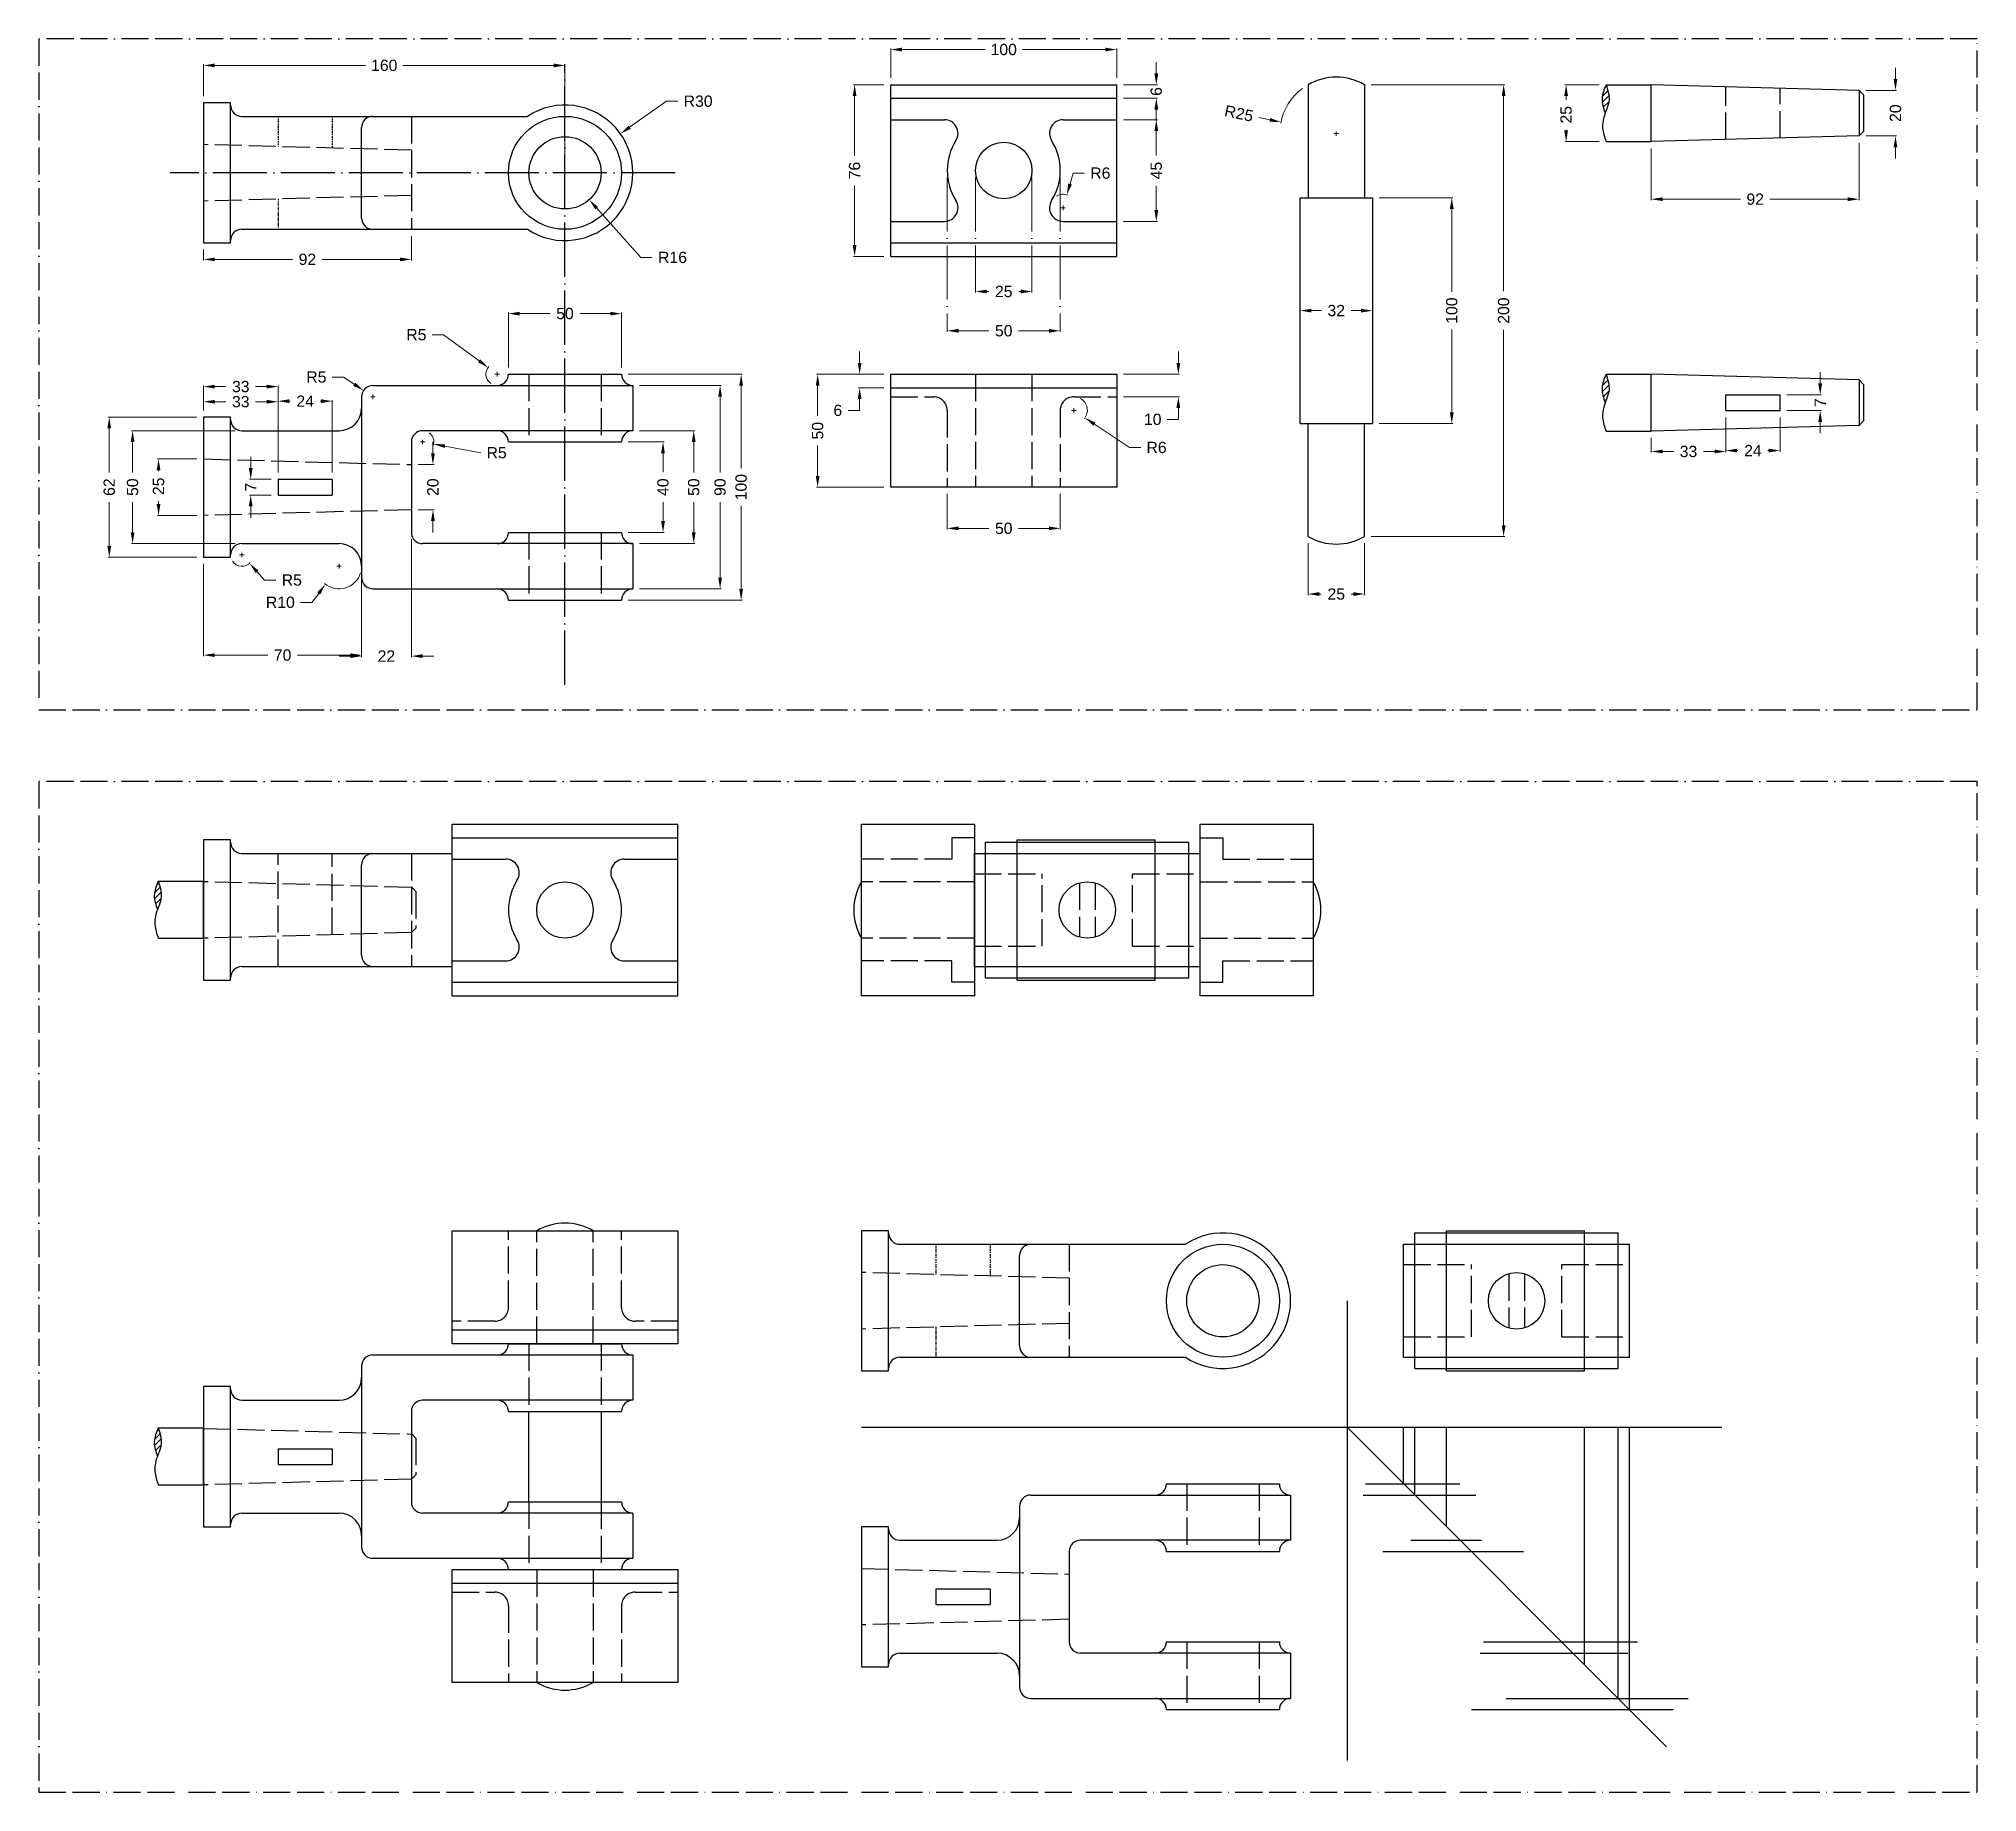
# Model space of a CAD drawing. Header units: millimetres. Extents: x 0 to 858, y -479 to 297.
import ezdxf

# ---------------------------------------------------------------- set-up
doc = ezdxf.new("R2010")
doc.units = ezdxf.units.MM
doc.header["$MEASUREMENT"] = 0
for name, pattern in [('ACAD_ISO02W100', [15, 12, -3]), ('ACAD_ISO04W100', [30, 24, -3, 0, -3]), ('ACAD_ISO11W100', [33, 12, -3, 12, -3, 0, -3]), ('DASHDOT', [1, 0.5, -0.25, 0, -0.25])]:
    doc.linetypes.add(name, pattern=pattern)
for name, color, linetype in [('Cinter', 100, 'ACAD_ISO04W100'), ('Continus', 7, 'Continuous'), ('Dash', 140, 'ACAD_ISO02W100'), ('dimention', 10, 'Continuous'), ('Frame', 170, 'ACAD_ISO11W100')]:
    doc.layers.add(name, color=color, linetype=linetype)
doc.styles.get("Standard").update_dxf_attribs({"font": 'arial.ttf'})
doc.dimstyles.new('valhalla', dxfattribs={"dimtxt": 5, "dimasz": 5, "dimexe": 0.5, "dimexo": 3, "dimgap": 3, "dimtad": 0, "dimtoh": 1, "dimdec": 0, "dimzin": 0, "dimdsep": 46, "dimtxsty": 'Standard', "dimcen": 1, "dimclrd": 1, "dimclre": 1, "dimclrt": 1, "dimadec": 0, "dimazin": 0, "dimtfac": 1, "dimtdec": 0, "dimtofl": 0, "dimtmove": 0, "dimatfit": 3, "dimfxl": 1, "dimtfillclr": 3, "dimtolj": 1, "dimtzin": 0, "dimlwd": 5, "dimlwe": 5, "dimarcsym": 0})

msp = doc.modelspace()

# ---------------------------------------------------------------- blocks, each defined once
blk = doc.blocks.new('*D1')
at = {"layer": 'Defpoints', "color": 0}
for p in [(72.91, 206.66), (164.91, 212.66), (72.91, 199.34)]:
    blk.add_point(p, dxfattribs=at)
at = {"layer": 'dimention', "color": 1, "lineweight": 5}
for p, q in [((164.91, 209.66), (164.91, 198.84)), ((72.91, 203.66), (72.91, 198.84)), ((77.91, 199.34), (112.36, 199.34)), ((159.91, 199.34), (125.47, 199.34))]:
    blk.add_line(p, q, dxfattribs=at)
at = {"layer": 'dimention', "color": 1}
for points in [[(77.91, 200.17), (77.91, 198.51), (72.91, 199.34)], [(159.91, 200.17), (159.91, 198.51), (164.91, 199.34)]]:
    blk.add_solid(points, dxfattribs=at)
at = {"layer": 'dimention', "color": 1, "insert": (118.91, 199.34), "char_height": 5, "attachment_point": 5}
blk.add_mtext('\\A1;92', dxfattribs=at)
blk = doc.blocks.new('*D2')
at = {"layer": 'Defpoints', "color": 0}
for p in [(72.91, 285.2), (72.91, 268.66), (232.91, 237.66)]:
    blk.add_point(p, dxfattribs=at)
at = {"layer": 'dimention', "color": 1, "lineweight": 5}
for p, q in [((72.91, 271.66), (72.91, 285.7)), ((77.91, 285.2), (144.63, 285.2)), ((227.91, 285.2), (161.19, 285.2)), ((232.91, 240.66), (232.91, 285.7))]:
    blk.add_line(p, q, dxfattribs=at)
at = {"layer": 'dimention', "color": 1}
for points in [[(77.91, 286.03), (77.91, 284.36), (72.91, 285.2)], [(227.91, 286.03), (227.91, 284.36), (232.91, 285.2)]]:
    blk.add_solid(points, dxfattribs=at)
at = {"layer": 'dimention', "color": 1, "insert": (152.91, 285.2), "char_height": 5, "attachment_point": 5}
blk.add_mtext('\\A1;160', dxfattribs=at)
blk = doc.blocks.new('*D3')
at = {"layer": 'Defpoints', "color": 0}
for p in [(232.91, 237.66), (243.6, 225.75)]:
    blk.add_point(p, dxfattribs=at)
at = {"layer": 'dimention', "color": 1, "lineweight": 5}
for p, q in [((231.91, 237.66), (233.91, 237.66)), ((232.91, 236.66), (232.91, 238.66)), ((266.52, 200.19), (246.94, 222.03)), ((271.52, 200.19), (266.52, 200.19))]:
    blk.add_line(p, q, dxfattribs=at)
at = {"layer": 'dimention', "color": 1}
blk.add_solid([(247.56, 222.58), (246.32, 221.47), (243.6, 225.75)], dxfattribs=at)
at = {"layer": 'dimention', "color": 1, "insert": (280.5, 200.19), "char_height": 5, "attachment_point": 5}
blk.add_mtext('\\A1;R16', dxfattribs=at)
blk = doc.blocks.new('*D4')
at = {"layer": 'Defpoints', "color": 0}
for p in [(257.43, 254.94), (232.91, 237.66)]:
    blk.add_point(p, dxfattribs=at)
at = {"layer": 'dimention', "color": 1, "lineweight": 5}
for p, q in [((277.88, 269.35), (261.52, 257.82)), ((282.88, 269.35), (277.88, 269.35)), ((231.91, 237.66), (233.91, 237.66)), ((232.91, 236.66), (232.91, 238.66))]:
    blk.add_line(p, q, dxfattribs=at)
at = {"layer": 'dimention', "color": 1}
blk.add_solid([(261.04, 258.5), (262, 257.14), (257.43, 254.94)], dxfattribs=at)
at = {"layer": 'dimention', "color": 1, "insert": (291.84, 269.35), "char_height": 5, "attachment_point": 5}
blk.add_mtext('\\A1;R30', dxfattribs=at)
blk = doc.blocks.new('*D5')
at = {"layer": 'Defpoints', "color": 0}
for p in [(257.91, 148.51), (257.91, 48.51), (310.87, 48.51)]:
    blk.add_point(p, dxfattribs=at)
at = {"layer": 'dimention', "color": 1, "lineweight": 5}
for p, q in [((260.91, 148.51), (311.37, 148.51)), ((310.87, 143.51), (310.87, 106.79)), ((310.87, 53.51), (310.87, 90.23)), ((260.91, 48.51), (311.37, 48.51))]:
    blk.add_line(p, q, dxfattribs=at)
at = {"layer": 'dimention', "color": 1}
for points in [[(310.04, 143.51), (311.7, 143.51), (310.87, 148.51)], [(310.04, 53.51), (311.7, 53.51), (310.87, 48.51)]]:
    blk.add_solid(points, dxfattribs=at)
at = {"layer": 'dimention', "color": 1, "insert": (310.87, 98.51), "char_height": 5, "attachment_point": 5, "rotation": 90}
blk.add_mtext('\\A1;100', dxfattribs=at)
blk = doc.blocks.new('*D6')
at = {"layer": 'Defpoints', "color": 0}
for p in [(262.91, 143.51), (262.91, 53.51), (301.55, 53.51)]:
    blk.add_point(p, dxfattribs=at)
at = {"layer": 'dimention', "color": 1, "lineweight": 5}
for p, q in [((265.91, 143.51), (302.05, 143.51)), ((301.55, 138.51), (301.55, 105.08)), ((301.55, 58.51), (301.55, 91.94)), ((265.91, 53.51), (302.05, 53.51))]:
    blk.add_line(p, q, dxfattribs=at)
at = {"layer": 'dimention', "color": 1}
for points in [[(300.71, 138.51), (302.38, 138.51), (301.55, 143.51)], [(300.71, 58.51), (302.38, 58.51), (301.55, 53.51)]]:
    blk.add_solid(points, dxfattribs=at)
at = {"layer": 'dimention', "color": 1, "insert": (301.55, 98.51), "char_height": 5, "attachment_point": 5, "rotation": 90}
blk.add_mtext('\\A1;90', dxfattribs=at)
blk = doc.blocks.new('*D7')
at = {"layer": 'Defpoints', "color": 0}
for p in [(262.91, 123.51), (262.91, 73.51), (289.89, 73.51)]:
    blk.add_point(p, dxfattribs=at)
at = {"layer": 'dimention', "color": 1, "lineweight": 5}
for p, q in [((265.91, 123.51), (290.39, 123.51)), ((289.89, 118.51), (289.89, 105.08)), ((289.89, 78.51), (289.89, 91.94)), ((265.91, 73.51), (290.39, 73.51))]:
    blk.add_line(p, q, dxfattribs=at)
at = {"layer": 'dimention', "color": 1}
for points in [[(289.06, 118.51), (290.73, 118.51), (289.89, 123.51)], [(289.06, 78.51), (290.73, 78.51), (289.89, 73.51)]]:
    blk.add_solid(points, dxfattribs=at)
at = {"layer": 'dimention', "color": 1, "insert": (289.89, 98.51), "char_height": 5, "attachment_point": 5, "rotation": 90}
blk.add_mtext('\\A1;50', dxfattribs=at)
blk = doc.blocks.new('*D8')
at = {"layer": 'Defpoints', "color": 0}
for p in [(257.91, 118.51), (257.91, 78.51), (276.3, 78.51)]:
    blk.add_point(p, dxfattribs=at)
at = {"layer": 'dimention', "color": 1, "lineweight": 5}
for p, q in [((260.91, 118.51), (276.8, 118.51)), ((276.3, 113.51), (276.3, 105.18)), ((276.3, 83.51), (276.3, 91.84)), ((260.91, 78.51), (276.8, 78.51))]:
    blk.add_line(p, q, dxfattribs=at)
at = {"layer": 'dimention', "color": 1}
for points in [[(275.46, 113.51), (277.13, 113.51), (276.3, 118.51)], [(275.46, 83.51), (277.13, 83.51), (276.3, 78.51)]]:
    blk.add_solid(points, dxfattribs=at)
at = {"layer": 'dimention', "color": 1, "insert": (276.3, 98.51), "char_height": 5, "attachment_point": 5, "rotation": 90}
blk.add_mtext('\\A1;40', dxfattribs=at)
blk = doc.blocks.new('*D9')
at = {"layer": 'Defpoints', "color": 0}
for p in [(207.91, 175.33), (207.91, 148.51), (257.91, 148.51)]:
    blk.add_point(p, dxfattribs=at)
at = {"layer": 'dimention', "color": 1, "lineweight": 5}
for p, q in [((207.91, 151.51), (207.91, 175.83)), ((212.91, 175.33), (226.34, 175.33)), ((252.91, 175.33), (239.48, 175.33)), ((257.91, 151.51), (257.91, 175.83))]:
    blk.add_line(p, q, dxfattribs=at)
at = {"layer": 'dimention', "color": 1}
for points in [[(212.91, 176.16), (212.91, 174.49), (207.91, 175.33)], [(252.91, 176.16), (252.91, 174.49), (257.91, 175.33)]]:
    blk.add_solid(points, dxfattribs=at)
at = {"layer": 'dimention', "color": 1, "insert": (232.91, 175.33), "char_height": 5, "attachment_point": 5}
blk.add_mtext('\\A1;50', dxfattribs=at)
blk = doc.blocks.new('*D10')
at = {"layer": 'Defpoints', "color": 0}
for p in [(198.89, 151.48), (202.91, 148.51)]:
    blk.add_point(p, dxfattribs=at)
at = {"layer": 'dimention', "color": 1, "lineweight": 5}
for p, q in [((174.18, 166.01), (179.18, 166.01)), ((179.18, 166.01), (194.86, 154.44)), ((201.91, 148.51), (203.91, 148.51)), ((202.91, 147.51), (202.91, 149.51))]:
    blk.add_line(p, q, dxfattribs=at)
blk.add_arc((202.91, 148.51), 5, 137.86079, 235.62253, dxfattribs=at)
at = {"layer": 'dimention', "color": 1}
blk.add_solid([(195.36, 155.11), (194.37, 153.77), (198.89, 151.48)], dxfattribs=at)
at = {"layer": 'dimention', "color": 1, "insert": (167.13, 166.01), "char_height": 5, "attachment_point": 5}
blk.add_mtext('\\A1;R5', dxfattribs=at)
blk = doc.blocks.new('*D11')
at = {"layer": 'Defpoints', "color": 0}
for p in [(72.91, 129.51), (31.2, 67.51), (72.91, 67.51)]:
    blk.add_point(p, dxfattribs=at)
at = {"layer": 'dimention', "color": 1, "lineweight": 5}
for p, q in [((69.91, 129.51), (30.7, 129.51)), ((31.2, 124.51), (31.2, 105.08)), ((31.2, 72.51), (31.2, 91.94)), ((69.91, 67.51), (30.7, 67.51))]:
    blk.add_line(p, q, dxfattribs=at)
at = {"layer": 'dimention', "color": 1}
for points in [[(30.36, 124.51), (32.03, 124.51), (31.2, 129.51)], [(30.36, 72.51), (32.03, 72.51), (31.2, 67.51)]]:
    blk.add_solid(points, dxfattribs=at)
at = {"layer": 'dimention', "color": 1, "insert": (31.2, 98.51), "char_height": 5, "attachment_point": 5, "rotation": 90}
blk.add_mtext('\\A1;62', dxfattribs=at)
blk = doc.blocks.new('*D12')
at = {"layer": 'Defpoints', "color": 0}
for p in [(89.91, 123.51), (41.53, 73.51), (89.91, 73.51)]:
    blk.add_point(p, dxfattribs=at)
at = {"layer": 'dimention', "color": 1, "lineweight": 5}
for p, q in [((86.91, 123.51), (41.03, 123.51)), ((41.53, 118.51), (41.53, 105.08)), ((41.53, 78.51), (41.53, 91.94)), ((86.91, 73.51), (41.03, 73.51))]:
    blk.add_line(p, q, dxfattribs=at)
at = {"layer": 'dimention', "color": 1}
for points in [[(40.7, 118.51), (42.36, 118.51), (41.53, 123.51)], [(40.7, 78.51), (42.36, 78.51), (41.53, 73.51)]]:
    blk.add_solid(points, dxfattribs=at)
at = {"layer": 'dimention', "color": 1, "insert": (41.53, 98.51), "char_height": 5, "attachment_point": 5, "rotation": 90}
blk.add_mtext('\\A1;50', dxfattribs=at)
blk = doc.blocks.new('*D13')
at = {"layer": 'Defpoints', "color": 0}
for p in [(169.91, 118.51), (174.83, 117.6)]:
    blk.add_point(p, dxfattribs=at)
at = {"layer": 'dimention', "color": 1, "lineweight": 5}
for p, q in [((168.91, 118.51), (170.91, 118.51)), ((169.91, 117.51), (169.91, 119.51)), ((195.6, 113.74), (179.74, 116.69))]:
    blk.add_line(p, q, dxfattribs=at)
blk.add_arc((169.91, 118.51), 5, 343.76463, 55.62253, dxfattribs=at)
at = {"layer": 'dimention', "color": 1}
blk.add_solid([(179.9, 117.5), (179.59, 115.87), (174.83, 117.6)], dxfattribs=at)
at = {"layer": 'dimention', "color": 1, "insert": (202.65, 113.74), "char_height": 5, "attachment_point": 5}
blk.add_mtext('\\A1;R5', dxfattribs=at)
blk = doc.blocks.new('*D14')
at = {"layer": 'Defpoints', "color": 0}
for p in [(143.76, 141.3), (147.91, 138.51)]:
    blk.add_point(p, dxfattribs=at)
at = {"layer": 'dimention', "color": 1, "lineweight": 5}
for p, q in [((129.93, 147.24), (134.93, 147.24)), ((134.93, 147.24), (139.61, 144.09)), ((146.91, 138.51), (148.91, 138.51)), ((147.91, 137.51), (147.91, 139.51))]:
    blk.add_line(p, q, dxfattribs=at)
at = {"layer": 'dimention', "color": 1}
blk.add_solid([(140.08, 144.78), (139.15, 143.4), (143.76, 141.3)], dxfattribs=at)
at = {"layer": 'dimention', "color": 1, "insert": (122.88, 147.24), "char_height": 5, "attachment_point": 5}
blk.add_mtext('\\A1;R5', dxfattribs=at)
blk = doc.blocks.new('*D15')
at = {"layer": 'Defpoints', "color": 0}
for p in [(89.91, 68.51), (93.26, 64.8)]:
    blk.add_point(p, dxfattribs=at)
at = {"layer": 'dimention', "color": 1, "lineweight": 5}
for p, q in [((89.91, 67.51), (89.91, 69.51)), ((88.91, 68.51), (90.91, 68.51)), ((99.96, 57.38), (96.61, 61.09)), ((104.96, 57.38), (99.96, 57.38))]:
    blk.add_line(p, q, dxfattribs=at)
blk.add_arc((89.91, 68.51), 5, 214.37747, 317.80881, dxfattribs=at)
at = {"layer": 'dimention', "color": 1}
blk.add_solid([(97.23, 61.64), (95.99, 60.53), (93.26, 64.8)], dxfattribs=at)
at = {"layer": 'dimention', "color": 1, "insert": (112.01, 57.38), "char_height": 5, "attachment_point": 5}
blk.add_mtext('\\A1;R5', dxfattribs=at)
blk = doc.blocks.new('*D16')
at = {"layer": 'Defpoints', "color": 0}
for p in [(132.91, 63.51), (126.9, 55.52)]:
    blk.add_point(p, dxfattribs=at)
at = {"layer": 'dimention', "color": 1, "lineweight": 5}
for p, q in [((131.91, 63.51), (133.91, 63.51)), ((132.91, 62.51), (132.91, 64.51)), ((120.88, 47.53), (123.89, 51.52)), ((115.88, 47.53), (120.88, 47.53))]:
    blk.add_line(p, q, dxfattribs=at)
blk.add_arc((132.91, 63.51), 10, 230.16418, 342.81127, dxfattribs=at)
at = {"layer": 'dimention', "color": 1}
blk.add_solid([(123.22, 52.03), (124.56, 51.02), (126.9, 55.52)], dxfattribs=at)
at = {"layer": 'dimention', "color": 1, "insert": (106.92, 47.53), "char_height": 5, "attachment_point": 5}
blk.add_mtext('\\A1;R10', dxfattribs=at)
blk = doc.blocks.new('*D17')
at = {"layer": 'Defpoints', "color": 0}
for p in [(72.91, 67.51), (142.91, 63.51), (142.91, 24.16)]:
    blk.add_point(p, dxfattribs=at)
at = {"layer": 'dimention', "color": 1, "lineweight": 5}
for p, q in [((72.91, 64.51), (72.91, 23.66)), ((142.91, 60.51), (142.91, 23.66)), ((77.91, 24.16), (101.36, 24.16)), ((137.91, 24.16), (114.46, 24.16))]:
    blk.add_line(p, q, dxfattribs=at)
at = {"layer": 'dimention', "color": 1}
for points in [[(77.91, 24.99), (77.91, 23.33), (72.91, 24.16)], [(137.91, 24.99), (137.91, 23.33), (142.91, 24.16)]]:
    blk.add_solid(points, dxfattribs=at)
at = {"layer": 'dimention', "color": 1, "insert": (107.91, 24.16), "char_height": 5, "attachment_point": 5}
blk.add_mtext('\\A1;70', dxfattribs=at)
blk = doc.blocks.new('*D18')
at = {"layer": 'Defpoints', "color": 0}
for p in [(164.91, 78.51), (142.91, 63.51), (164.91, 23.74)]:
    blk.add_point(p, dxfattribs=at)
at = {"layer": 'dimention', "color": 1, "lineweight": 5}
for p, q in [((164.91, 75.51), (164.91, 23.24)), ((142.91, 60.51), (142.91, 23.24)), ((137.91, 23.74), (132.91, 23.74)), ((169.91, 23.74), (174.91, 23.74))]:
    blk.add_line(p, q, dxfattribs=at)
at = {"layer": 'dimention', "color": 1}
for points in [[(137.91, 24.58), (137.91, 22.91), (142.91, 23.74)], [(169.91, 24.58), (169.91, 22.91), (164.91, 23.74)]]:
    blk.add_solid(points, dxfattribs=at)
at = {"layer": 'dimention', "color": 1, "insert": (153.86, 23.74), "char_height": 5, "attachment_point": 5}
blk.add_mtext('\\A1;22', dxfattribs=at)
blk = doc.blocks.new('*D19')
at = {"layer": 'Defpoints', "color": 0}
for p in [(164.91, 108.51), (164.91, 88.51), (174.47, 88.51)]:
    blk.add_point(p, dxfattribs=at)
at = {"layer": 'dimention', "color": 1, "lineweight": 5}
for p, q in [((174.47, 113.51), (174.47, 118.51)), ((167.91, 108.51), (174.97, 108.51)), ((167.91, 88.51), (174.97, 88.51)), ((174.47, 83.51), (174.47, 78.51))]:
    blk.add_line(p, q, dxfattribs=at)
at = {"layer": 'dimention', "color": 1}
for points in [[(173.63, 113.51), (175.3, 113.51), (174.47, 108.51)], [(173.63, 83.51), (175.3, 83.51), (174.47, 88.51)]]:
    blk.add_solid(points, dxfattribs=at)
at = {"layer": 'dimention', "color": 1, "insert": (174.47, 98.51), "char_height": 5, "attachment_point": 5, "rotation": 90}
blk.add_mtext('\\A1;20', dxfattribs=at)
blk = doc.blocks.new('*D20')
at = {"layer": 'Defpoints', "color": 0}
for p in [(72.91, 111.01), (53.01, 86.01), (72.91, 86.01)]:
    blk.add_point(p, dxfattribs=at)
at = {"layer": 'dimention', "color": 1, "lineweight": 5}
for p, q in [((69.91, 111.01), (52.51, 111.01)), ((53.01, 106.01), (53.01, 105.55)), ((69.91, 86.01), (52.51, 86.01)), ((53.01, 91.01), (53.01, 92.26))]:
    blk.add_line(p, q, dxfattribs=at)
at = {"layer": 'dimention', "color": 1}
for points in [[(52.18, 106.01), (53.84, 106.01), (53.01, 111.01)], [(52.18, 91.01), (53.84, 91.01), (53.01, 86.01)]]:
    blk.add_solid(points, dxfattribs=at)
at = {"layer": 'dimention', "color": 1, "insert": (53.01, 98.9), "char_height": 5, "attachment_point": 5, "rotation": 90}
blk.add_mtext('\\A1;25', dxfattribs=at)
blk = doc.blocks.new('*D21')
at = {"layer": 'Defpoints', "color": 0}
for p in [(72.91, 136.34), (72.91, 129.51), (105.91, 102.01)]:
    blk.add_point(p, dxfattribs=at)
at = {"layer": 'dimention', "color": 1, "lineweight": 5}
for p, q in [((72.91, 132.51), (72.91, 136.84)), ((77.91, 136.34), (82.83, 136.34)), ((100.91, 136.34), (95.99, 136.34)), ((105.91, 105.01), (105.91, 136.84))]:
    blk.add_line(p, q, dxfattribs=at)
at = {"layer": 'dimention', "color": 1}
for points in [[(77.91, 137.17), (77.91, 135.5), (72.91, 136.34)], [(100.91, 137.17), (100.91, 135.5), (105.91, 136.34)]]:
    blk.add_solid(points, dxfattribs=at)
at = {"layer": 'dimention', "color": 1, "insert": (89.41, 136.34), "char_height": 5, "attachment_point": 5}
blk.add_mtext('\\A1;33', dxfattribs=at)
blk = doc.blocks.new('*D22')
at = {"layer": 'Defpoints', "color": 0}
for p in [(105.91, 136.59), (105.91, 102.01), (129.91, 102.01)]:
    blk.add_point(p, dxfattribs=at)
at = {"layer": 'dimention', "color": 1, "lineweight": 5}
for p, q in [((105.91, 105.01), (105.91, 137.09)), ((110.91, 136.59), (111.3, 136.59)), ((124.91, 136.59), (124.53, 136.59)), ((129.91, 105.01), (129.91, 137.09))]:
    blk.add_line(p, q, dxfattribs=at)
at = {"layer": 'dimention', "color": 1}
for points in [[(110.91, 137.42), (110.91, 135.75), (105.91, 136.59)], [(124.91, 137.42), (124.91, 135.75), (129.91, 136.59)]]:
    blk.add_solid(points, dxfattribs=at)
at = {"layer": 'dimention', "color": 1, "insert": (117.91, 136.59), "char_height": 5, "attachment_point": 5}
blk.add_mtext('\\A1;24', dxfattribs=at)
blk = doc.blocks.new('*D23')
at = {"layer": 'Defpoints', "color": 0}
for p in [(93.81, 102.01), (105.91, 102.01), (105.91, 95.01)]:
    blk.add_point(p, dxfattribs=at)
at = {"layer": 'dimention', "color": 1, "lineweight": 5}
for p, q in [((93.81, 107.01), (93.81, 112.01)), ((102.91, 102.01), (93.31, 102.01)), ((102.91, 95.01), (93.31, 95.01)), ((93.81, 90.01), (93.81, 85.01))]:
    blk.add_line(p, q, dxfattribs=at)
at = {"layer": 'dimention', "color": 1}
for points in [[(92.97, 107.01), (94.64, 107.01), (93.81, 102.01)], [(92.97, 90.01), (94.64, 90.01), (93.81, 95.01)]]:
    blk.add_solid(points, dxfattribs=at)
at = {"layer": 'dimention', "color": 1, "insert": (93.81, 98.51), "char_height": 5, "attachment_point": 5, "rotation": 90}
blk.add_mtext('\\A1;7', dxfattribs=at)
blk = doc.blocks.new('*D24')
at = {"layer": 'Defpoints', "color": 0}
for p in [(477.1, 292.23), (377.1, 276.66), (477.1, 276.66)]:
    blk.add_point(p, dxfattribs=at)
at = {"layer": 'dimention', "color": 1, "lineweight": 5}
for p, q in [((377.1, 279.66), (377.1, 292.73)), ((382.1, 292.23), (418.82, 292.23)), ((472.1, 292.23), (435.38, 292.23)), ((477.1, 279.66), (477.1, 292.73))]:
    blk.add_line(p, q, dxfattribs=at)
at = {"layer": 'dimention', "color": 1}
for points in [[(382.1, 293.06), (382.1, 291.39), (377.1, 292.23)], [(472.1, 293.06), (472.1, 291.39), (477.1, 292.23)]]:
    blk.add_solid(points, dxfattribs=at)
at = {"layer": 'dimention', "color": 1, "insert": (427.1, 292.23), "char_height": 5, "attachment_point": 5}
blk.add_mtext('\\A1;100', dxfattribs=at)
blk = doc.blocks.new('*D27')
at = {"layer": 'Defpoints', "color": 0}
for p in [(455.03, 227.92), (453.35, 222.16)]:
    blk.add_point(p, dxfattribs=at)
at = {"layer": 'dimention', "color": 1, "lineweight": 5}
for p, q in [((457.83, 237.51), (456.43, 232.72)), ((462.83, 237.51), (457.83, 237.51)), ((453.35, 221.16), (453.35, 223.16)), ((452.35, 222.16), (454.35, 222.16))]:
    blk.add_line(p, q, dxfattribs=at)
blk.add_arc((453.35, 222.16), 6, 68.94345, 119.19396, dxfattribs=at)
at = {"layer": 'dimention', "color": 1}
blk.add_solid([(455.63, 232.95), (457.23, 232.48), (455.03, 227.92)], dxfattribs=at)
at = {"layer": 'dimention', "color": 1, "insert": (469.86, 237.51), "char_height": 5, "attachment_point": 5}
blk.add_mtext('\\A1;R6', dxfattribs=at)
blk = doc.blocks.new('*D28')
at = {"layer": 'Defpoints', "color": 0}
for p in [(477.1, 276.66), (494.62, 276.66), (477.1, 270.66)]:
    blk.add_point(p, dxfattribs=at)
at = {"layer": 'dimention', "color": 1, "lineweight": 5}
for p, q in [((494.62, 281.66), (494.62, 286.66)), ((480.1, 276.66), (495.12, 276.66)), ((480.1, 270.66), (495.12, 270.66)), ((494.62, 265.66), (494.62, 260.66))]:
    blk.add_line(p, q, dxfattribs=at)
at = {"layer": 'dimention', "color": 1}
for points in [[(493.79, 281.66), (495.46, 281.66), (494.62, 276.66)], [(493.79, 265.66), (495.46, 265.66), (494.62, 270.66)]]:
    blk.add_solid(points, dxfattribs=at)
at = {"layer": 'dimention', "color": 1, "insert": (494.62, 273.66), "char_height": 5, "attachment_point": 5, "rotation": 90}
blk.add_mtext('\\A1;6', dxfattribs=at)
blk = doc.blocks.new('*D29')
at = {"layer": 'Defpoints', "color": 0}
for p in [(477.1, 261.16), (477.1, 216.16), (494.62, 216.16)]:
    blk.add_point(p, dxfattribs=at)
at = {"layer": 'dimention', "color": 1, "lineweight": 5}
for p, q in [((480.1, 261.16), (495.12, 261.16)), ((494.62, 256.16), (494.62, 245.36)), ((494.62, 221.16), (494.62, 231.96)), ((480.1, 216.16), (495.12, 216.16))]:
    blk.add_line(p, q, dxfattribs=at)
at = {"layer": 'dimention', "color": 1}
for points in [[(493.79, 256.16), (495.46, 256.16), (494.62, 261.16)], [(493.79, 221.16), (495.46, 221.16), (494.62, 216.16)]]:
    blk.add_solid(points, dxfattribs=at)
at = {"layer": 'dimention', "color": 1, "insert": (494.62, 238.66), "char_height": 5, "attachment_point": 5, "rotation": 90}
blk.add_mtext('\\A1;45', dxfattribs=at)
blk = doc.blocks.new('*D30')
at = {"layer": 'Defpoints', "color": 0}
for p in [(361.09, 276.66), (377.1, 276.66), (377.1, 200.66)]:
    blk.add_point(p, dxfattribs=at)
at = {"layer": 'dimention', "color": 1, "lineweight": 5}
for p, q in [((374.1, 276.66), (360.59, 276.66)), ((361.09, 271.66), (361.09, 245.22)), ((361.09, 205.66), (361.09, 232.1)), ((374.1, 200.66), (360.59, 200.66))]:
    blk.add_line(p, q, dxfattribs=at)
at = {"layer": 'dimention', "color": 1}
for points in [[(360.26, 271.66), (361.93, 271.66), (361.09, 276.66)], [(360.26, 205.66), (361.93, 205.66), (361.09, 200.66)]]:
    blk.add_solid(points, dxfattribs=at)
at = {"layer": 'dimention', "color": 1, "insert": (361.09, 238.66), "char_height": 5, "attachment_point": 5, "rotation": 90}
blk.add_mtext('\\A1;76', dxfattribs=at)
blk = doc.blocks.new('*D31')
at = {"layer": 'Defpoints', "color": 0}
for p in [(477.1, 148.51), (477.1, 138.51), (504.38, 138.51)]:
    blk.add_point(p, dxfattribs=at)
at = {"layer": 'dimention', "color": 1, "lineweight": 5}
for p, q in [((504.38, 153.51), (504.38, 158.51)), ((480.1, 148.51), (504.88, 148.51)), ((480.1, 138.51), (504.88, 138.51)), ((504.38, 133.51), (504.38, 128.51)), ((504.38, 128.51), (499.38, 128.51))]:
    blk.add_line(p, q, dxfattribs=at)
at = {"layer": 'dimention', "color": 1}
for points in [[(503.54, 153.51), (505.21, 153.51), (504.38, 148.51)], [(503.54, 133.51), (505.21, 133.51), (504.38, 138.51)]]:
    blk.add_solid(points, dxfattribs=at)
at = {"layer": 'dimention', "color": 1, "insert": (493.04, 128.51), "char_height": 5, "attachment_point": 5}
blk.add_mtext('\\A1;10', dxfattribs=at)
blk = doc.blocks.new('*D32')
at = {"layer": 'Defpoints', "color": 0}
for p in [(377.1, 148.51), (363.31, 142.51), (377.1, 142.51)]:
    blk.add_point(p, dxfattribs=at)
at = {"layer": 'dimention', "color": 1, "lineweight": 5}
for p, q in [((363.31, 153.51), (363.31, 158.51)), ((374.1, 148.51), (362.81, 148.51)), ((374.1, 142.51), (362.81, 142.51)), ((363.31, 137.51), (363.31, 132.51)), ((363.31, 132.51), (358.31, 132.51))]:
    blk.add_line(p, q, dxfattribs=at)
at = {"layer": 'dimention', "color": 1}
for points in [[(362.48, 153.51), (364.14, 153.51), (363.31, 148.51)], [(362.48, 137.51), (364.14, 137.51), (363.31, 142.51)]]:
    blk.add_solid(points, dxfattribs=at)
at = {"layer": 'dimention', "color": 1, "insert": (353.66, 132.51), "char_height": 5, "attachment_point": 5}
blk.add_mtext('\\A1;6', dxfattribs=at)
blk = doc.blocks.new('*D33')
at = {"layer": 'Defpoints', "color": 0}
for p in [(344.74, 148.51), (377.1, 148.51), (377.1, 98.51)]:
    blk.add_point(p, dxfattribs=at)
at = {"layer": 'dimention', "color": 1, "lineweight": 5}
for p, q in [((374.1, 148.51), (344.24, 148.51)), ((344.74, 143.51), (344.74, 130.08)), ((344.74, 103.51), (344.74, 116.94)), ((374.1, 98.51), (344.24, 98.51))]:
    blk.add_line(p, q, dxfattribs=at)
at = {"layer": 'dimention', "color": 1}
for points in [[(343.91, 143.51), (345.57, 143.51), (344.74, 148.51)], [(343.91, 103.51), (345.57, 103.51), (344.74, 98.51)]]:
    blk.add_solid(points, dxfattribs=at)
at = {"layer": 'dimention', "color": 1, "insert": (344.74, 123.51), "char_height": 5, "attachment_point": 5, "rotation": 90}
blk.add_mtext('\\A1;50', dxfattribs=at)
blk = doc.blocks.new('*D34')
at = {"layer": 'Defpoints', "color": 0}
for p in [(402.1, 98.51), (452.1, 98.51), (402.1, 80.28)]:
    blk.add_point(p, dxfattribs=at)
at = {"layer": 'dimention', "color": 1, "lineweight": 5}
for p, q in [((402.1, 95.51), (402.1, 79.78)), ((452.1, 95.51), (452.1, 79.78)), ((407.1, 80.28), (420.53, 80.28)), ((447.1, 80.28), (433.68, 80.28))]:
    blk.add_line(p, q, dxfattribs=at)
at = {"layer": 'dimention', "color": 1}
for points in [[(407.1, 81.11), (407.1, 79.44), (402.1, 80.28)], [(447.1, 81.11), (447.1, 79.44), (452.1, 80.28)]]:
    blk.add_solid(points, dxfattribs=at)
at = {"layer": 'dimention', "color": 1, "insert": (427.1, 80.28), "char_height": 5, "attachment_point": 5}
blk.add_mtext('\\A1;50', dxfattribs=at)
blk = doc.blocks.new('*D35')
at = {"layer": 'Defpoints', "color": 0}
for p in [(458.1, 132.51), (463.09, 129.17)]:
    blk.add_point(p, dxfattribs=at)
at = {"layer": 'dimention', "color": 1, "lineweight": 5}
for p, q in [((457.1, 132.51), (459.1, 132.51)), ((458.1, 131.51), (458.1, 133.51)), ((482.71, 116.06), (467.25, 126.39)), ((487.71, 116.06), (482.71, 116.06))]:
    blk.add_line(p, q, dxfattribs=at)
blk.add_arc((458.1, 132.51), 6, 321.45824, 61.35211, dxfattribs=at)
at = {"layer": 'dimention', "color": 1}
blk.add_solid([(467.71, 127.09), (466.78, 125.7), (463.09, 129.17)], dxfattribs=at)
at = {"layer": 'dimention', "color": 1, "insert": (494.74, 116.06), "char_height": 5, "attachment_point": 5}
blk.add_mtext('\\A1;R6', dxfattribs=at)
blk = doc.blocks.new('*D36')
at = {"layer": 'Defpoints', "color": 0}
for p in [(586.77, 276.66), (586.77, 76.66), (648.36, 76.66)]:
    blk.add_point(p, dxfattribs=at)
at = {"layer": 'dimention', "color": 1, "lineweight": 5}
for p, q in [((589.77, 276.66), (648.86, 276.66)), ((648.36, 271.66), (648.36, 185.21)), ((648.36, 81.66), (648.36, 168.1)), ((589.77, 76.66), (648.86, 76.66))]:
    blk.add_line(p, q, dxfattribs=at)
at = {"layer": 'dimention', "color": 1}
for points in [[(647.53, 271.66), (649.2, 271.66), (648.36, 276.66)], [(647.53, 81.66), (649.2, 81.66), (648.36, 76.66)]]:
    blk.add_solid(points, dxfattribs=at)
at = {"layer": 'dimention', "color": 1, "insert": (648.36, 176.66), "char_height": 5, "attachment_point": 5, "rotation": 90}
blk.add_mtext('\\A1;200', dxfattribs=at)
blk = doc.blocks.new('*D37')
at = {"layer": 'Defpoints', "color": 0}
for p in [(590.27, 226.66), (590.27, 126.66), (625.4, 126.66)]:
    blk.add_point(p, dxfattribs=at)
at = {"layer": 'dimention', "color": 1, "lineweight": 5}
for p, q in [((593.27, 226.66), (625.9, 226.66)), ((625.4, 221.66), (625.4, 184.94)), ((625.4, 131.66), (625.4, 168.38)), ((593.27, 126.66), (625.9, 126.66))]:
    blk.add_line(p, q, dxfattribs=at)
at = {"layer": 'dimention', "color": 1}
for points in [[(624.56, 221.66), (626.23, 221.66), (625.4, 226.66)], [(624.56, 131.66), (626.23, 131.66), (625.4, 126.66)]]:
    blk.add_solid(points, dxfattribs=at)
at = {"layer": 'dimention', "color": 1, "insert": (625.4, 176.66), "char_height": 5, "attachment_point": 5, "rotation": 90}
blk.add_mtext('\\A1;100', dxfattribs=at)
blk = doc.blocks.new('*D38')
at = {"layer": 'Defpoints', "color": 0}
for p in [(549.8, 260.09), (574.27, 255.01)]:
    blk.add_point(p, dxfattribs=at)
at = {"layer": 'dimention', "color": 1, "lineweight": 5}
for p, q in [((540, 262.12), (544.9, 261.1)), ((573.27, 255.01), (575.27, 255.01)), ((574.27, 254.01), (574.27, 256.01))]:
    blk.add_line(p, q, dxfattribs=at)
blk.add_arc((574.27, 255.01), 25, 126.87549, 169.42313, dxfattribs=at)
at = {"layer": 'dimention', "color": 1}
blk.add_solid([(545.07, 261.92), (544.73, 260.29), (549.8, 260.09)], dxfattribs=at)
at = {"layer": 'dimention', "color": 1, "insert": (531.2, 263.94), "char_height": 5, "attachment_point": 5, "rotation": 348.27721}
blk.add_mtext('\\A1;R25', dxfattribs=at)
blk = doc.blocks.new('*D39')
at = {"layer": 'Defpoints', "color": 0}
for p in [(561.77, 76.66), (586.77, 76.66), (561.77, 51.21)]:
    blk.add_point(p, dxfattribs=at)
at = {"layer": 'dimention', "color": 1, "lineweight": 5}
for p, q in [((561.77, 73.66), (561.77, 50.71)), ((586.77, 73.66), (586.77, 50.71)), ((566.77, 51.21), (567.63, 51.21)), ((581.77, 51.21), (580.92, 51.21))]:
    blk.add_line(p, q, dxfattribs=at)
at = {"layer": 'dimention', "color": 1}
for points in [[(566.77, 52.05), (566.77, 50.38), (561.77, 51.21)], [(581.77, 52.05), (581.77, 50.38), (586.77, 51.21)]]:
    blk.add_solid(points, dxfattribs=at)
at = {"layer": 'dimention', "color": 1, "insert": (574.27, 51.21), "char_height": 5, "attachment_point": 5}
blk.add_mtext('\\A1;25', dxfattribs=at)
blk = doc.blocks.new('*D40')
at = {"layer": 'Defpoints', "color": 0}
for p in [(746.69, 132.41), (713.69, 123.31), (746.69, 114.3)]:
    blk.add_point(p, dxfattribs=at)
at = {"layer": 'dimention', "color": 1, "lineweight": 5}
for p, q in [((746.69, 129.41), (746.69, 113.8)), ((713.69, 120.31), (713.69, 113.8)), ((718.69, 114.3), (723.61, 114.3)), ((741.69, 114.3), (736.76, 114.3))]:
    blk.add_line(p, q, dxfattribs=at)
at = {"layer": 'dimention', "color": 1}
for points in [[(718.69, 115.14), (718.69, 113.47), (713.69, 114.3)], [(741.69, 115.14), (741.69, 113.47), (746.69, 114.3)]]:
    blk.add_solid(points, dxfattribs=at)
at = {"layer": 'dimention', "color": 1, "insert": (730.19, 114.3), "char_height": 5, "attachment_point": 5}
blk.add_mtext('\\A1;33', dxfattribs=at)
blk = doc.blocks.new('*D41')
at = {"layer": 'Defpoints', "color": 0}
for p in [(746.69, 132.41), (770.69, 132.41), (770.69, 114.72)]:
    blk.add_point(p, dxfattribs=at)
at = {"layer": 'dimention', "color": 1, "lineweight": 5}
for p, q in [((746.69, 129.41), (746.69, 114.22)), ((770.69, 129.41), (770.69, 114.22)), ((751.69, 114.72), (752.07, 114.72)), ((765.69, 114.72), (765.3, 114.72))]:
    blk.add_line(p, q, dxfattribs=at)
at = {"layer": 'dimention', "color": 1}
for points in [[(751.69, 115.55), (751.69, 113.89), (746.69, 114.72)], [(765.69, 115.55), (765.69, 113.89), (770.69, 114.72)]]:
    blk.add_solid(points, dxfattribs=at)
at = {"layer": 'dimention', "color": 1, "insert": (758.69, 114.72), "char_height": 5, "attachment_point": 5}
blk.add_mtext('\\A1;24', dxfattribs=at)
blk = doc.blocks.new('*D42')
at = {"layer": 'Defpoints', "color": 0}
for p in [(770.69, 139.41), (788.46, 139.41), (770.69, 132.41)]:
    blk.add_point(p, dxfattribs=at)
at = {"layer": 'dimention', "color": 1, "lineweight": 5}
for p, q in [((788.46, 144.41), (788.46, 149.41)), ((773.69, 139.41), (788.96, 139.41)), ((773.69, 132.41), (788.96, 132.41)), ((788.46, 127.41), (788.46, 122.41))]:
    blk.add_line(p, q, dxfattribs=at)
at = {"layer": 'dimention', "color": 1}
for points in [[(787.63, 144.41), (789.29, 144.41), (788.46, 139.41)], [(787.63, 127.41), (789.29, 127.41), (788.46, 132.41)]]:
    blk.add_solid(points, dxfattribs=at)
at = {"layer": 'dimention', "color": 1, "insert": (788.46, 135.91), "char_height": 5, "attachment_point": 5, "rotation": 90}
blk.add_mtext('\\A1;7', dxfattribs=at)
blk = doc.blocks.new('*D43')
at = {"layer": 'Defpoints', "color": 0}
for p in [(713.69, 251.46), (805.69, 253.96), (805.69, 225.99)]:
    blk.add_point(p, dxfattribs=at)
at = {"layer": 'dimention', "color": 1, "lineweight": 5}
for p, q in [((805.69, 250.96), (805.69, 225.49)), ((713.69, 248.46), (713.69, 225.49)), ((718.69, 225.99), (753.13, 225.99)), ((800.69, 225.99), (766.24, 225.99))]:
    blk.add_line(p, q, dxfattribs=at)
at = {"layer": 'dimention', "color": 1}
for points in [[(718.69, 226.83), (718.69, 225.16), (713.69, 225.99)], [(800.69, 226.83), (800.69, 225.16), (805.69, 225.99)]]:
    blk.add_solid(points, dxfattribs=at)
at = {"layer": 'dimention', "color": 1, "insert": (759.69, 225.99), "char_height": 5, "attachment_point": 5}
blk.add_mtext('\\A1;92', dxfattribs=at)
blk = doc.blocks.new('*D44')
at = {"layer": 'Defpoints', "color": 0}
for p in [(676, 276.66), (693.69, 276.66), (693.69, 251.46)]:
    blk.add_point(p, dxfattribs=at)
at = {"layer": 'dimention', "color": 1, "lineweight": 5}
for p, q in [((690.69, 276.66), (675.5, 276.66)), ((676, 271.66), (676, 270)), ((690.69, 251.46), (675.5, 251.46)), ((676, 256.46), (676, 256.72))]:
    blk.add_line(p, q, dxfattribs=at)
at = {"layer": 'dimention', "color": 1}
for points in [[(675.17, 271.66), (676.83, 271.66), (676, 276.66)], [(675.17, 256.46), (676.83, 256.46), (676, 251.46)]]:
    blk.add_solid(points, dxfattribs=at)
at = {"layer": 'dimention', "color": 1, "insert": (676, 263.36), "char_height": 5, "attachment_point": 5, "rotation": 90}
blk.add_mtext('\\A1;25', dxfattribs=at)
blk = doc.blocks.new('*D45')
at = {"layer": 'Defpoints', "color": 0}
for p in [(805.69, 274.16), (821.8, 274.16), (805.69, 253.96)]:
    blk.add_point(p, dxfattribs=at)
at = {"layer": 'dimention', "color": 1, "lineweight": 5}
for p, q in [((821.8, 279.16), (821.8, 284.16)), ((808.69, 274.16), (822.3, 274.16)), ((808.69, 253.96), (822.3, 253.96)), ((821.8, 248.96), (821.8, 243.96))]:
    blk.add_line(p, q, dxfattribs=at)
at = {"layer": 'dimention', "color": 1}
for points in [[(820.97, 279.16), (822.63, 279.16), (821.8, 274.16)], [(820.97, 248.96), (822.63, 248.96), (821.8, 253.96)]]:
    blk.add_solid(points, dxfattribs=at)
at = {"layer": 'dimention', "color": 1, "insert": (821.8, 264.06), "char_height": 5, "attachment_point": 5, "rotation": 90}
blk.add_mtext('\\A1;20', dxfattribs=at)
blk = doc.blocks.new('*D46')
at = {"layer": 'Defpoints', "color": 0}
for p in [(558.27, 176.66), (558.27, 176.66), (590.27, 176.66)]:
    blk.add_point(p, dxfattribs=at)
at = {"layer": 'dimention', "color": 1, "lineweight": 5}
for p, q in [((558.27, 179.66), (558.27, 177.16)), ((563.27, 176.66), (567.72, 176.66)), ((585.27, 176.66), (580.83, 176.66)), ((590.27, 179.66), (590.27, 177.16))]:
    blk.add_line(p, q, dxfattribs=at)
at = {"layer": 'dimention', "color": 1}
for points in [[(563.27, 177.49), (563.27, 175.82), (558.27, 176.66)], [(585.27, 177.49), (585.27, 175.82), (590.27, 176.66)]]:
    blk.add_solid(points, dxfattribs=at)
at = {"layer": 'dimention', "color": 1, "insert": (574.27, 176.66), "char_height": 5, "attachment_point": 5}
blk.add_mtext('\\A1;32', dxfattribs=at)
blk = doc.blocks.new('*D48')
at = {"layer": 'Defpoints', "color": 0}
for p in [(72.91, 143.02), (72.91, 129.51), (105.91, 102.01)]:
    blk.add_point(p, dxfattribs=at)
at = {"layer": 'dimention', "color": 1, "lineweight": 5}
for p, q in [((72.91, 132.51), (72.91, 143.52)), ((77.91, 143.02), (82.83, 143.02)), ((100.91, 143.02), (95.99, 143.02)), ((105.91, 105.01), (105.91, 143.52))]:
    blk.add_line(p, q, dxfattribs=at)
at = {"layer": 'dimention', "color": 1}
for points in [[(77.91, 143.86), (77.91, 142.19), (72.91, 143.02)], [(100.91, 143.86), (100.91, 142.19), (105.91, 143.02)]]:
    blk.add_solid(points, dxfattribs=at)
at = {"layer": 'dimention', "color": 1, "insert": (89.41, 143.02), "char_height": 5, "attachment_point": 5}
blk.add_mtext('\\A1;33', dxfattribs=at)
blk = doc.blocks.new('*D51')
at = {"layer": 'Cinter', "color": 1, "lineweight": 5}
for p, q in [((414.6, 235.66), (414.6, 184.62)), ((439.6, 235.66), (439.6, 184.62)), ((419.6, 185.12), (420.46, 185.12)), ((434.6, 185.12), (433.75, 185.12))]:
    blk.add_line(p, q, dxfattribs=at)
at = {"layer": 'Cinter', "color": 1}
for points in [[(419.6, 185.95), (419.6, 184.28), (414.6, 185.12)], [(434.6, 185.95), (434.6, 184.28), (439.6, 185.12)]]:
    blk.add_solid(points, dxfattribs=at)
at = {"layer": 'Defpoints', "color": 0}
for p in [(414.6, 238.66), (439.6, 238.66), (414.6, 185.12)]:
    blk.add_point(p, dxfattribs=at)
at = {"layer": 'Cinter', "color": 1, "insert": (427.1, 185.12), "char_height": 5, "attachment_point": 5}
blk.add_mtext('\\A1;25', dxfattribs=at)
blk = doc.blocks.new('*D52')
at = {"layer": 'Cinter', "color": 1, "lineweight": 5}
for p, q in [((402.1, 235.66), (402.1, 167.23)), ((452.1, 235.66), (452.1, 167.23)), ((407.1, 167.73), (420.53, 167.73)), ((447.1, 167.73), (433.68, 167.73))]:
    blk.add_line(p, q, dxfattribs=at)
at = {"layer": 'Cinter', "color": 1}
for points in [[(407.1, 168.57), (407.1, 166.9), (402.1, 167.73)], [(447.1, 168.57), (447.1, 166.9), (452.1, 167.73)]]:
    blk.add_solid(points, dxfattribs=at)
at = {"layer": 'Defpoints', "color": 0}
for p in [(402.1, 238.66), (452.1, 238.66), (402.1, 167.73)]:
    blk.add_point(p, dxfattribs=at)
at = {"layer": 'Cinter', "color": 1, "insert": (427.1, 167.73), "char_height": 5, "attachment_point": 5}
blk.add_mtext('\\A1;50', dxfattribs=at)

# ---------------------------------------------------------------- dimensions: what is measured, and where the dimension line sits
at = {"layer": 'Cinter'}
dim = msp.add_linear_dim(base=(402.1, 167.73), p1=(452.1, 238.66), p2=(402.1, 238.66), dimstyle='valhalla', dxfattribs=at)
dim.commit()
dim.dimension.update_dxf_attribs({"geometry": '*D52', "text_midpoint": (427.1, 167.73)})
dim = msp.add_linear_dim(base=(414.6, 185.12), p1=(439.6, 238.66), p2=(414.6, 238.66), dimstyle='valhalla', dxfattribs=at)
dim.commit()
dim.dimension.update_dxf_attribs({"geometry": '*D51', "text_midpoint": (427.1, 185.12), "dimtype": 160})
at = {"layer": 'dimention'}
for base, p1, p2, picture, middle in [((477.1, 292.23), (377.1, 276.66), (477.1, 276.66), '*D24', (427.1, 292.23)), ((105.91, 136.59), (129.91, 102.01), (105.91, 102.01), '*D22', (117.91, 136.59)), ((770.69, 114.72), (746.69, 132.41), (770.69, 132.41), '*D41', (758.69, 114.72)), ((164.91, 23.74), (142.91, 63.51), (164.91, 78.51), '*D18', (153.86, 23.74)), ((561.77, 51.21), (586.77, 76.66), (561.77, 76.66), '*D39', (574.27, 51.21))]:
    dim = msp.add_linear_dim(base=base, p1=p1, p2=p2, dimstyle='valhalla', dxfattribs=at)
    dim.commit()
    dim.dimension.update_dxf_attribs({"geometry": picture, "text_midpoint": middle, "dimtype": 160})
for base, p1, p2, picture, middle in [((72.91, 285.2), (232.91, 237.66), (72.91, 268.66), '*D2', (152.91, 285.2)), ((805.69, 225.99), (713.69, 251.46), (805.69, 253.96), '*D43', (759.69, 225.99)), ((72.91, 199.34), (164.91, 212.66), (72.91, 206.66), '*D1', (118.91, 199.34)), ((207.91, 175.33), (257.91, 148.51), (207.91, 148.51), '*D9', (232.91, 175.33)), ((558.27, 176.66), (590.27, 176.66), (558.27, 176.66), '*D46', (574.27, 176.66)), ((72.91, 143.02), (105.91, 102.01), (72.91, 129.51), '*D48', (89.41, 143.02)), ((72.91, 136.34), (105.91, 102.01), (72.91, 129.51), '*D21', (89.41, 136.34)), ((746.69, 114.3), (713.69, 123.31), (746.69, 132.41), '*D40', (730.19, 114.3)), ((402.1, 80.28), (452.1, 98.51), (402.1, 98.51), '*D34', (427.1, 80.28)), ((142.91, 24.16), (72.91, 67.51), (142.91, 63.51), '*D17', (107.91, 24.16))]:
    dim = msp.add_linear_dim(base=base, p1=p1, p2=p2, dimstyle='valhalla', dxfattribs=at)
    dim.commit()
    dim.dimension.update_dxf_attribs({"geometry": picture, "text_midpoint": middle})
for base, p1, p2, picture, middle in [((494.62, 276.66), (477.1, 270.66), (477.1, 276.66), '*D28', (494.62, 273.66)), ((821.8, 274.16), (805.69, 253.96), (805.69, 274.16), '*D45', (821.8, 264.06)), ((361.09, 276.66), (377.1, 200.66), (377.1, 276.66), '*D30', (361.09, 238.66)), ((676, 276.66), (693.69, 251.46), (693.69, 276.66), '*D44', (676, 263.36)), ((788.46, 139.41), (770.69, 132.41), (770.69, 139.41), '*D42', (788.46, 135.91)), ((31.2, 67.51), (72.91, 129.51), (72.91, 67.51), '*D11', (31.2, 98.51)), ((41.53, 73.51), (89.91, 123.51), (89.91, 73.51), '*D12', (41.53, 98.51)), ((93.81, 102.01), (105.91, 95.01), (105.91, 102.01), '*D23', (93.81, 98.51)), ((174.47, 88.51), (164.91, 108.51), (164.91, 88.51), '*D19', (174.47, 98.51)), ((53.01, 86.01), (72.91, 111.01), (72.91, 86.01), '*D20', (53.01, 98.9))]:
    dim = msp.add_linear_dim(base=base, p1=p1, p2=p2, angle=90, dimstyle='valhalla', dxfattribs=at)
    dim.commit()
    dim.dimension.update_dxf_attribs({"geometry": picture, "text_midpoint": middle, "dimtype": 160})
for center, mpoint, picture, middle in [((574.27, 255.01), (549.8, 260.09), '*D38', (531.2, 263.94)), ((453.35, 222.16), (455.03, 227.92), '*D27', (469.86, 237.51)), ((89.91, 68.51), (93.26, 64.8), '*D15', (112.01, 57.38)), ((132.91, 63.51), (126.9, 55.52), '*D16', (106.92, 47.53))]:
    dim = msp.add_radius_dim(center=center, mpoint=mpoint, dimstyle='valhalla', dxfattribs=at)
    dim.commit()
    dim.dimension.update_dxf_attribs({"geometry": picture, "text_midpoint": middle})
for base, p1, p2, picture, middle in [((648.36, 76.66), (586.77, 276.66), (586.77, 76.66), '*D36', (648.36, 176.66)), ((494.62, 216.16), (477.1, 261.16), (477.1, 216.16), '*D29', (494.62, 238.66)), ((625.4, 126.66), (590.27, 226.66), (590.27, 126.66), '*D37', (625.4, 176.66)), ((363.31, 142.51), (377.1, 148.51), (377.1, 142.51), '*D32', (353.66, 132.51)), ((504.38, 138.51), (477.1, 148.51), (477.1, 138.51), '*D31', (493.04, 128.51)), ((310.87, 48.51), (257.91, 148.51), (257.91, 48.51), '*D5', (310.87, 98.51)), ((344.74, 148.51), (377.1, 98.51), (377.1, 148.51), '*D33', (344.74, 123.51)), ((301.55, 53.51), (262.91, 143.51), (262.91, 53.51), '*D6', (301.55, 98.51)), ((289.89, 73.51), (262.91, 123.51), (262.91, 73.51), '*D7', (289.89, 98.51)), ((276.3, 78.51), (257.91, 118.51), (257.91, 78.51), '*D8', (276.3, 98.51))]:
    dim = msp.add_linear_dim(base=base, p1=p1, p2=p2, angle=90, dimstyle='valhalla', dxfattribs=at)
    dim.commit()
    dim.dimension.update_dxf_attribs({"geometry": picture, "text_midpoint": middle})
for center, mpoint, picture, middle in [((232.91, 237.66), (257.43, 254.94), '*D4', (291.84, 269.35)), ((232.91, 237.66), (243.6, 225.75), '*D3', (280.5, 200.19)), ((202.91, 148.51), (198.89, 151.48), '*D10', (167.13, 166.01)), ((147.91, 138.51), (143.76, 141.3), '*D14', (122.88, 147.24)), ((458.1, 132.51), (463.09, 129.17), '*D35', (494.74, 116.06)), ((169.91, 118.51), (174.83, 117.6), '*D13', (195.6, 113.74))]:
    dim = msp.add_radius_dim(center=center, mpoint=mpoint, dimstyle='valhalla', dxfattribs=at)
    dim.commit()
    dim.dimension.update_dxf_attribs({"geometry": picture, "text_midpoint": middle, "dimtype": 164})

# ---------------------------------------------------------------- hatches: boundary and pattern name
at = {"layer": 'Continus'}
h = msp.add_hatch(dxfattribs=at)
h.set_pattern_fill('ANSI31', color=256, scale=15, style=0)
h.set_pattern_definition([(45, (-141.6529, 0), (-1.3258252, 1.3258252), [])])
edge = h.paths.add_edge_path()
edge.add_spline(control_points=[(693.69, 276.66), (692.82, 274.58), (691.11, 270.45), (692.57, 266.21), (693.3, 264.09)], knot_values=[0, 0, 0, 0, 6.492425, 12.964427, 12.964427, 12.964427, 12.964427], degree=3, periodic=0)
edge.add_spline(control_points=[(693.3, 264.09), (694.01, 266.02), (695.81, 270.07), (694.43, 274.36), (693.69, 276.66)], knot_values=[0, 0, 0, 0, 6.028229, 12.97498, 12.97498, 12.97498, 12.97498], degree=3, periodic=0)
h = msp.add_hatch(dxfattribs=at)
h.set_pattern_fill('ANSI31', color=256, scale=15, style=0)
h.set_pattern_definition([(45, (-141.6529, -128.1481), (-1.3258252, 1.3258252), [])])
edge = h.paths.add_edge_path()
edge.add_spline(control_points=[(693.69, 148.51), (692.82, 146.44), (691.11, 142.3), (692.57, 138.06), (693.3, 135.95)], knot_values=[0, 0, 0, 0, 6.492425, 12.964427, 12.964427, 12.964427, 12.964427], degree=3, periodic=0)
edge.add_spline(control_points=[(693.3, 135.95), (694.01, 137.87), (695.81, 141.92), (694.43, 146.21), (693.69, 148.51)], knot_values=[0, 0, 0, 0, 6.028229, 12.97498, 12.97498, 12.97498, 12.97498], degree=3, periodic=0)
h = msp.add_hatch(dxfattribs=at)
h.set_pattern_fill('ANSI31', color=256, scale=15, style=0)
h.set_pattern_definition([(45, (-782.4262, -352.606), (-1.3258252, 1.3258252), [])])
edge = h.paths.add_edge_path()
edge.add_spline(control_points=[(52.91, -75.95), (52.05, -78.02), (50.33, -82.16), (51.79, -86.4), (52.52, -88.51)], knot_values=[0, 0, 0, 0, 6.492425, 12.964427, 12.964427, 12.964427, 12.964427], degree=3, periodic=0)
edge.add_spline(control_points=[(52.52, -88.51), (53.24, -86.58), (55.04, -82.54), (53.65, -78.25), (52.91, -75.95)], knot_values=[0, 0, 0, 0, 6.028229, 12.97498, 12.97498, 12.97498, 12.97498], degree=3, periodic=0)
h = msp.add_hatch(dxfattribs=at)
h.set_pattern_fill('ANSI31', color=256, scale=15, style=0)
h.set_pattern_definition([(45, (-782.4262, -594.5753), (-1.3258252, 1.3258252), [])])
edge = h.paths.add_edge_path()
edge.add_spline(control_points=[(52.91, -317.92), (52.05, -319.99), (50.33, -324.13), (51.79, -328.37), (52.52, -330.48)], knot_values=[0, 0, 0, 0, 6.492425, 12.964427, 12.964427, 12.964427, 12.964427], degree=3, periodic=0)
edge.add_spline(control_points=[(52.52, -330.48), (53.24, -328.55), (55.04, -324.51), (53.65, -320.22), (52.91, -317.92)], knot_values=[0, 0, 0, 0, 6.028229, 12.97498, 12.97498, 12.97498, 12.97498], degree=3, periodic=0)

# ---------------------------------------------------------------- linework, layer by layer
at = {"layer": 'Cinter'}
for p, q in [((232.91, 11.01), (232.91, 285.7)), ((281.6, 237.66), (58.15, 237.66))]:
    msp.add_line(p, q, dxfattribs=at)
at = {"layer": 'Continus'}
for p, q in [((377.1, 276.66), (477.1, 276.66)), ((377.1, 200.66), (377.1, 276.66)), ((477.1, 200.66), (477.1, 276.66)), ((561.77, 276.66), (561.77, 226.66)), ((586.77, 276.66), (586.77, 226.66)), ((693.69, 276.66), (713.69, 276.66)), ((805.69, 274.16), (713.69, 276.66)), ((713.69, 251.46), (713.69, 276.66)), ((72.91, 268.66), (72.91, 206.66)), ((84.91, 268.66), (72.91, 268.66)), ((84.91, 206.66), (84.91, 268.66)), ((377.1, 270.66), (477.1, 270.66)), ((805.69, 274.16), (805.69, 253.96)), ((805.69, 274.16), (807.69, 272.16)), ((807.69, 272.16), (807.69, 255.96)), ((89.91, 262.66), (216.33, 262.66)), ((142.91, 217.66), (142.91, 257.66)), ((377.1, 261.16), (400.86, 261.16)), ((453.35, 261.16), (477.1, 261.16)), ((693.69, 251.46), (713.69, 251.46)), ((805.69, 253.96), (713.69, 251.46)), ((805.69, 253.96), (807.69, 255.96)), ((558.27, 126.66), (558.27, 226.66)), ((558.27, 226.66), (590.27, 226.66)), ((590.27, 226.66), (590.27, 126.66)), ((377.1, 216.16), (400.86, 216.16)), ((453.35, 216.16), (477.1, 216.16)), ((72.91, 206.66), (84.91, 206.66)), ((89.91, 212.66), (216.33, 212.66)), ((377.1, 206.66), (477.1, 206.66)), ((377.1, 200.66), (477.1, 200.66)), ((207.91, 148.51), (257.91, 148.51)), ((377.1, 148.51), (477.1, 148.51)), ((377.1, 98.51), (377.1, 148.51)), ((477.1, 148.51), (477.1, 98.51)), ((693.69, 148.51), (713.69, 148.51)), ((805.69, 146.01), (713.69, 148.51)), ((713.69, 123.31), (713.69, 148.51)), ((805.69, 146.01), (805.69, 125.81)), ((805.69, 146.01), (807.69, 144.01)), ((142.91, 138.51), (142.91, 58.51)), ((147.91, 143.51), (262.91, 143.51)), ((262.91, 143.51), (262.91, 123.51)), ((377.1, 142.51), (477.1, 142.51)), ((746.69, 132.41), (746.69, 139.41)), ((746.69, 139.41), (770.69, 139.41)), ((770.69, 132.41), (770.69, 139.41)), ((807.69, 144.01), (807.69, 127.81)), ((72.91, 129.51), (72.91, 67.51)), ((84.91, 129.51), (72.91, 129.51)), ((84.91, 67.51), (84.91, 129.51)), ((746.69, 132.41), (770.69, 132.41)), ((89.91, 123.51), (132.91, 123.51)), ((262.91, 123.51), (169.91, 123.51)), ((558.27, 126.66), (590.27, 126.66)), ((561.77, 76.66), (561.77, 126.66)), ((586.77, 76.66), (586.77, 126.66)), ((693.69, 123.31), (713.69, 123.31)), ((805.69, 125.81), (713.69, 123.31)), ((805.69, 125.81), (807.69, 127.81)), ((164.91, 118.51), (164.91, 78.51)), ((207.91, 118.51), (257.91, 118.51)), ((105.91, 102.01), (129.91, 102.01)), ((105.91, 102.01), (105.91, 95.01)), ((105.91, 95.01), (129.91, 95.01)), ((129.91, 102.01), (129.91, 95.01)), ((477.1, 98.51), (377.1, 98.51)), ((207.91, 78.51), (257.91, 78.51)), ((89.91, 73.51), (132.91, 73.51)), ((262.91, 73.51), (169.91, 73.51)), ((262.91, 73.51), (262.91, 53.51)), ((72.91, 67.51), (84.91, 67.51)), ((147.91, 53.51), (262.91, 53.51)), ((207.91, 48.51), (257.91, 48.51)), ((182.91, -50.65), (282.91, -50.65)), ((182.91, -126.65), (182.91, -50.65)), ((282.91, -126.65), (282.91, -50.65)), ((364.09, -50.65), (414.09, -50.65)), ((364.09, -126.65), (364.09, -50.65)), ((414.09, -50.65), (414.09, -126.65)), ((514.09, -126.65), (514.09, -50.65)), ((514.09, -50.65), (564.09, -50.65)), ((564.09, -50.65), (564.09, -126.65)), ((72.91, -57.65), (72.91, -119.65)), ((84.91, -57.65), (72.91, -57.65)), ((84.91, -119.65), (84.91, -57.65)), ((182.91, -56.65), (282.91, -56.65)), ((419.09, -58.65), (509.09, -58.65)), ((419.09, -118.65), (419.09, -58.65)), ((433.09, -119.65), (433.09, -57.65)), ((433.09, -57.65), (494.09, -57.65)), ((494.09, -119.65), (494.09, -57.65)), ((509.09, -118.65), (509.09, -58.65)), ((89.91, -63.65), (182.91, -63.65)), ((182.91, -66.15), (206.67, -66.15)), ((259.16, -66.15), (282.91, -66.15)), ((414.09, -63.65), (514.09, -63.65)), ((414.09, -113.65), (414.09, -63.65)), ((514.09, -113.65), (514.09, -63.65)), ((52.91, -75.95), (72.91, -75.95)), ((72.91, -101.15), (72.91, -75.95)), ((142.91, -108.65), (142.91, -68.65)), ((52.91, -101.15), (72.91, -101.15)), ((182.91, -111.15), (206.67, -111.15)), ((259.16, -111.15), (282.91, -111.15)), ((72.91, -119.65), (84.91, -119.65)), ((89.91, -113.65), (182.91, -113.65)), ((414.09, -113.65), (514.09, -113.65)), ((419.09, -118.65), (509.09, -118.65)), ((433.09, -119.65), (494.09, -119.65)), ((182.91, -120.65), (282.91, -120.65)), ((182.91, -126.65), (282.91, -126.65)), ((414.09, -126.65), (364.09, -126.65)), ((564.09, -126.65), (514.09, -126.65)), ((182.91, -280.62), (182.91, -230.62)), ((182.91, -230.62), (282.91, -230.62)), ((282.91, -230.62), (282.91, -280.62)), ((364.09, -230.62), (364.09, -292.62)), ((376.09, -230.62), (364.09, -230.62)), ((376.09, -292.62), (376.09, -230.62)), ((609.09, -231.62), (699.09, -231.62)), ((609.09, -291.62), (609.09, -231.62)), ((623.09, -230.62), (684.09, -230.62)), ((623.09, -292.62), (623.09, -230.62)), ((684.09, -292.62), (684.09, -230.62)), ((699.09, -291.62), (699.09, -231.62)), ((381.09, -236.62), (507.51, -236.62)), ((604.09, -236.62), (704.09, -236.62)), ((604.09, -286.62), (604.09, -236.62)), ((704.09, -286.62), (704.09, -236.62)), ((434.09, -281.62), (434.09, -241.62)), ((579.09, -261.62), (579.09, -465.19)), ((282.91, -274.62), (182.91, -274.62)), ((282.91, -280.62), (182.91, -280.62)), ((207.91, -280.62), (257.91, -280.62)), ((216.91, -280.62), (248.91, -280.62)), ((142.91, -290.62), (142.91, -370.62)), ((147.91, -285.62), (262.91, -285.62)), ((262.91, -285.62), (262.91, -305.62)), ((381.09, -286.62), (507.51, -286.62)), ((604.09, -286.62), (704.09, -286.62)), ((609.09, -291.62), (699.09, -291.62)), ((72.91, -299.62), (72.91, -361.62)), ((84.91, -299.62), (72.91, -299.62)), ((84.91, -361.62), (84.91, -299.62)), ((364.09, -292.62), (376.09, -292.62)), ((623.09, -292.62), (684.09, -292.62)), ((89.91, -305.62), (132.91, -305.62)), ((262.91, -305.62), (169.91, -305.62)), ((164.91, -310.62), (164.91, -350.62)), ((207.91, -310.62), (257.91, -310.62)), ((216.91, -350.62), (216.91, -310.62)), ((248.91, -310.62), (248.91, -350.62)), ((52.91, -317.92), (72.91, -317.92)), ((72.91, -343.12), (72.91, -317.92)), ((164.91, -320.42), (164.91, -340.62)), ((364.09, -317.62), (745, -317.62)), ((579.09, -317.62), (720.51, -459.04)), ((604.09, -342.62), (604.09, -317.62)), ((609.09, -347.62), (609.09, -317.62)), ((623.09, -361.62), (623.09, -317.62)), ((684.09, -422.62), (684.09, -317.62)), ((699.09, -437.62), (699.09, -317.62)), ((704.09, -442.62), (704.09, -317.62)), ((105.91, -327.12), (105.91, -334.12)), ((105.91, -327.12), (129.91, -327.12)), ((105.91, -334.12), (129.91, -334.12)), ((129.91, -327.12), (129.91, -334.12)), ((52.91, -343.12), (72.91, -343.12)), ((499.09, -342.62), (549.09, -342.62)), ((587.18, -342.62), (628.91, -342.62)), ((207.91, -350.62), (257.91, -350.62)), ((439.09, -347.62), (554.09, -347.62)), ((554.09, -347.62), (554.09, -367.62)), ((586.22, -347.62), (636.1, -347.62)), ((89.91, -355.62), (132.91, -355.62)), ((262.91, -355.62), (169.91, -355.62)), ((262.91, -355.62), (262.91, -375.62)), ((434.09, -352.62), (434.09, -432.62)), ((72.91, -361.62), (84.91, -361.62)), ((364.09, -361.62), (364.09, -423.62)), ((376.09, -361.62), (364.09, -361.62)), ((376.09, -423.62), (376.09, -361.62)), ((381.09, -367.62), (424.09, -367.62)), ((554.09, -367.62), (461.09, -367.62)), ((607.33, -367.62), (638.5, -367.62)), ((147.91, -375.62), (262.91, -375.62)), ((456.09, -372.62), (456.09, -412.62)), ((499.09, -372.62), (549.09, -372.62)), ((594.86, -372.62), (657.21, -372.62)), ((182.91, -380.62), (282.91, -380.62)), ((182.91, -430.62), (182.91, -380.62)), ((207.91, -380.62), (257.91, -380.62)), ((216.91, -380.62), (248.91, -380.62)), ((282.91, -380.62), (282.91, -430.62)), ((182.91, -386.62), (282.91, -386.62)), ((397.09, -389.12), (397.09, -396.12)), ((397.09, -389.12), (421.09, -389.12)), ((421.09, -389.12), (421.09, -396.12)), ((397.09, -396.12), (421.09, -396.12)), ((381.09, -417.62), (424.09, -417.62)), ((554.09, -417.62), (461.09, -417.62)), ((499.09, -412.62), (549.09, -412.62)), ((554.09, -417.62), (554.09, -437.62)), ((638.02, -417.62), (703.25, -417.62)), ((639.46, -412.62), (707.56, -412.62)), ((364.09, -423.62), (376.09, -423.62)), ((282.91, -430.62), (182.91, -430.62)), ((439.09, -437.62), (554.09, -437.62)), ((499.09, -442.62), (549.09, -442.62)), ((634.18, -442.62), (723.39, -442.62)), ((649.53, -437.62), (730.1, -437.62))]:
    msp.add_line(p, q, dxfattribs=at)
for centre, radius in [((232.91, 237.66), 25), ((232.91, 237.66), 16), ((427.1, 238.66), 12.5), ((232.91, -88.65), 12.5), ((464.09, -88.65), 12.5), ((524.09, -261.62), 25), ((524.09, -261.62), 16), ((654.09, -261.62), 12.5)]:
    msp.add_circle(centre, radius, dxfattribs=at)
for centre, radius, start, end in [((574.27, 255.01), 25, 60, 120), ((89.91, 267.66), 5, 180, 270), ((232.91, 237.66), 30, 236.44269, 123.55731), ((147.91, 257.66), 5, 90, 180), ((400.86, 255.16), 6, 327.84185, 90), ((453.35, 255.16), 6, 90, 212.15815), ((427.1, 238.66), 25, 147.84185, 212.15815), ((427.1, 238.66), 25, 327.84185, 32.15815), ((400.86, 222.16), 6, 270, 32.15815), ((453.35, 222.16), 6, 147.84185, 270), ((147.91, 217.66), 5, 180, 270), ((89.91, 207.66), 5, 90, 180), ((202.91, 148.51), 5, 270, 0), ((262.91, 148.51), 5, 180, 270), ((147.91, 138.51), 5, 90, 180), ((132.91, 133.51), 10, 270, 0), ((89.91, 128.51), 5, 180, 270), ((169.91, 118.51), 5, 90, 180), ((202.91, 118.51), 5, 0, 90), ((262.91, 118.51), 5, 90, 180), ((169.91, 78.51), 5, 180, 270), ((202.91, 78.51), 5, 270, 360), ((262.91, 78.51), 5, 180, 270), ((89.91, 68.51), 5, 90, 180), ((132.91, 63.51), 10, 0, 90), ((574.27, 98.31), 25, 240, 300), ((147.91, 58.51), 5, 180, 270), ((202.91, 48.51), 5, 360, 90), ((262.91, 48.51), 5, 90, 180), ((89.91, -58.65), 5, 180, 270), ((147.91, -68.65), 5, 90, 180), ((206.67, -72.15), 6, 327.84185, 90), ((259.16, -72.15), 6, 90, 212.15815), ((232.91, -88.65), 25, 147.84185, 212.15815), ((232.91, -88.65), 25, 327.84185, 32.15815), ((385.74, -88.65), 25, 150, 210), ((542.44, -88.65), 25, 330, 30), ((206.67, -105.15), 6, 270, 32.15815), ((259.16, -105.15), 6, 147.84185, 270), ((147.91, -108.65), 5, 180, 270), ((89.91, -118.65), 5, 90, 180), ((232.91, -252.27), 25, 60, 120), ((381.09, -231.62), 5, 180, 270), ((524.09, -261.62), 30, 236.44269, 123.55731), ((439.09, -241.62), 5, 90, 180), ((202.91, -280.62), 5, 270, 0), ((262.91, -280.62), 5, 180, 270), ((439.09, -281.62), 5, 180, 270), ((147.91, -290.62), 5, 90, 180), ((381.09, -291.62), 5, 90, 180), ((132.91, -295.62), 10, 270, 0), ((89.91, -300.62), 5, 180, 270), ((169.91, -310.62), 5, 90, 180), ((202.91, -310.62), 5, 0, 90), ((262.91, -310.62), 5, 90, 180), ((494.09, -342.62), 5, 270, 0), ((554.09, -342.62), 5, 180, 270), ((169.91, -350.62), 5, 180, 270), ((202.91, -350.62), 5, 270, 0), ((262.91, -350.62), 5, 180, 270), ((439.09, -352.62), 5, 90, 180), ((89.91, -360.62), 5, 90, 180), ((132.91, -365.62), 10, 0, 90), ((424.09, -357.62), 10, 270, 0), ((381.09, -362.62), 5, 180, 270), ((461.09, -372.62), 5, 90, 180), ((494.09, -372.62), 5, 0, 90), ((554.09, -372.62), 5, 90, 180), ((147.91, -370.62), 5, 180, 270), ((202.91, -380.62), 5, 0, 90), ((262.91, -380.62), 5, 90, 180), ((381.09, -422.62), 5, 90, 180), ((424.09, -427.62), 10, 0, 90), ((461.09, -412.62), 5, 180, 270), ((494.09, -412.62), 5, 270, 0), ((554.09, -412.62), 5, 180, 270), ((232.91, -408.97), 25, 240, 300), ((439.09, -432.62), 5, 180, 270), ((494.09, -442.62), 5, 0, 90), ((554.09, -442.62), 5, 90, 180)]:
    msp.add_arc(centre, radius, start, end, dxfattribs=at)
for points in [[(693.69, 276.66), (691.9, 270.41), (693.3, 264.09)], [(693.69, 276.66), (694.99, 269.83), (692.64, 262.11), (692.16, 257.47), (693.69, 251.46)], [(693.69, 148.51), (691.9, 142.27), (693.3, 135.95)], [(693.69, 148.51), (694.99, 141.69), (692.64, 133.96), (692.16, 129.32), (693.69, 123.31)], [(52.91, -75.95), (51.13, -82.19), (52.52, -88.51)], [(52.91, -75.95), (54.22, -82.77), (51.87, -90.5), (51.39, -95.13), (52.91, -101.15)], [(52.91, -317.92), (51.13, -324.16), (52.52, -330.48)], [(52.91, -317.92), (54.22, -324.74), (51.87, -332.47), (51.39, -337.1), (52.91, -343.12)]]:
    msp.add_spline(points, degree=3, dxfattribs=at)
at = {"layer": 'Dash'}
for p, q in [((746.69, 252.35), (746.69, 275.76)), ((770.69, 253.01), (770.69, 275.11)), ((164.91, 262.66), (164.91, 212.66)), ((164.91, 247.66), (72.91, 250.16)), ((164.91, 227.66), (72.91, 225.16)), ((216.91, 148.51), (216.91, 118.51)), ((248.91, 148.51), (248.91, 118.51)), ((414.6, 148.51), (414.6, 98.51)), ((439.6, 148.51), (439.6, 98.51)), ((377.1, 138.51), (396.1, 138.51)), ((458.1, 138.51), (477.1, 138.51)), ((402.1, 132.51), (402.1, 98.51)), ((452.1, 132.51), (452.1, 98.51)), ((72.91, 111.01), (164.91, 108.51)), ((164.91, 88.51), (72.91, 86.01)), ((216.91, 78.51), (216.91, 48.51)), ((248.91, 78.51), (248.91, 48.51)), ((414.09, -56.65), (404.09, -56.65)), ((404.09, -56.65), (404.09, -66.15)), ((514.09, -56.65), (524.09, -56.65)), ((524.09, -56.65), (524.09, -66.15)), ((105.91, -113.65), (105.91, -63.65)), ((129.91, -99.6), (129.91, -63.65)), ((164.91, -63.65), (164.91, -113.65)), ((404.09, -66.15), (364.09, -66.15)), ((524.09, -66.15), (564.09, -66.15)), ((164.91, -78.65), (72.91, -76.15)), ((414.09, -76.15), (364.09, -76.15)), ((414.09, -72.65), (444.09, -72.65)), ((444.09, -104.65), (444.09, -72.65)), ((460.59, -76.65), (460.59, -100.65)), ((467.59, -76.65), (467.59, -100.65)), ((484.09, -104.65), (484.09, -72.65)), ((484.09, -72.65), (514.09, -72.65)), ((514.09, -76.15), (564.09, -76.15)), ((164.91, -78.45), (164.91, -98.65)), ((164.91, -78.45), (166.91, -80.45)), ((166.91, -80.45), (166.91, -96.65)), ((164.91, -98.65), (72.91, -101.15)), ((164.91, -98.65), (166.91, -96.65)), ((414.09, -101.15), (364.09, -101.15)), ((514.09, -101.15), (564.09, -101.15)), ((404.09, -111.15), (364.09, -111.15)), ((404.09, -120.65), (404.09, -111.15)), ((414.09, -104.65), (444.09, -104.65)), ((484.09, -104.65), (514.09, -104.65)), ((524.09, -120.65), (524.09, -111.15)), ((524.09, -111.15), (564.09, -111.15)), ((414.09, -120.65), (404.09, -120.65)), ((514.09, -120.65), (524.09, -120.65)), ((207.91, -264.62), (207.91, -230.62)), ((220.41, -280.62), (220.41, -230.62)), ((245.41, -280.62), (245.41, -230.62)), ((257.91, -264.62), (257.91, -230.62)), ((456.09, -236.62), (456.09, -286.62)), ((604.09, -245.62), (634.09, -245.62)), ((634.09, -277.62), (634.09, -245.62)), ((674.09, -245.62), (704.09, -245.62)), ((674.09, -277.62), (674.09, -245.62)), ((456.09, -251.62), (364.09, -249.12)), ((650.59, -249.62), (650.59, -273.62)), ((657.59, -249.62), (657.59, -273.62)), ((201.91, -270.62), (182.91, -270.62)), ((282.91, -270.62), (263.91, -270.62)), ((456.09, -271.62), (364.09, -274.12)), ((216.91, -280.62), (216.91, -310.62)), ((248.91, -280.62), (248.91, -310.62)), ((604.09, -277.62), (634.09, -277.62)), ((674.09, -277.62), (704.09, -277.62)), ((72.91, -318.12), (164.91, -320.62)), ((164.91, -320.42), (166.91, -322.42)), ((166.91, -322.42), (166.91, -338.62)), ((164.91, -340.62), (72.91, -343.12)), ((164.91, -340.62), (166.91, -338.62)), ((508.09, -342.62), (508.09, -372.62)), ((540.09, -342.62), (540.09, -372.62)), ((216.91, -350.62), (216.91, -380.62)), ((248.91, -350.62), (248.91, -380.62)), ((220.41, -380.62), (220.41, -430.62)), ((245.41, -380.62), (245.41, -430.62)), ((364.09, -380.12), (456.09, -382.62)), ((182.91, -390.62), (201.91, -390.62)), ((263.91, -390.62), (282.91, -390.62)), ((207.91, -396.62), (207.91, -430.62)), ((257.91, -396.62), (257.91, -430.62)), ((456.09, -402.62), (364.09, -405.12)), ((508.09, -412.62), (508.09, -442.62)), ((540.09, -412.62), (540.09, -442.62))]:
    msp.add_line(p, q, dxfattribs=at)
at = {"layer": 'Dash', "linetype": 'DASHDOT'}
for p, q in [((105.91, 262.66), (105.91, 249.26)), ((129.91, 262.66), (129.91, 248.61)), ((105.91, 226.05), (105.91, 212.66)), ((397.09, -236.62), (397.09, -250.02)), ((421.09, -236.62), (421.09, -250.67)), ((397.09, -273.22), (397.09, -286.62))]:
    msp.add_line(p, q, dxfattribs=at)
at = {"layer": 'Dash'}
for centre, start, end in [((396.1, 132.51), 0, 90), ((458.1, 132.51), 90, 180), ((201.91, -264.62), 270, 0), ((263.91, -264.62), 180, 270), ((201.91, -396.62), 0, 90), ((263.91, -396.62), 90, 180)]:
    msp.add_arc(centre, 6, start, end, dxfattribs=at)
at = {"layer": 'Frame'}
for points in [[(0, 0), (857.97, 0), (857.97, 297), (0, 297)], [(0, -479.17), (857.97, -479.17), (857.97, -31.77), (0, -31.77)]]:
    msp.add_lwpolyline(points, close=True, dxfattribs=at)

msp.set_redraw_order([(e.dxf.handle, doc.entitydb.next_handle()) for e in msp.query("TEXT MTEXT ATTDEF DIMENSION ARC_DIMENSION")])  # texts and dimensions are drawn at this point

doc.saveas('drawing.dxf')
